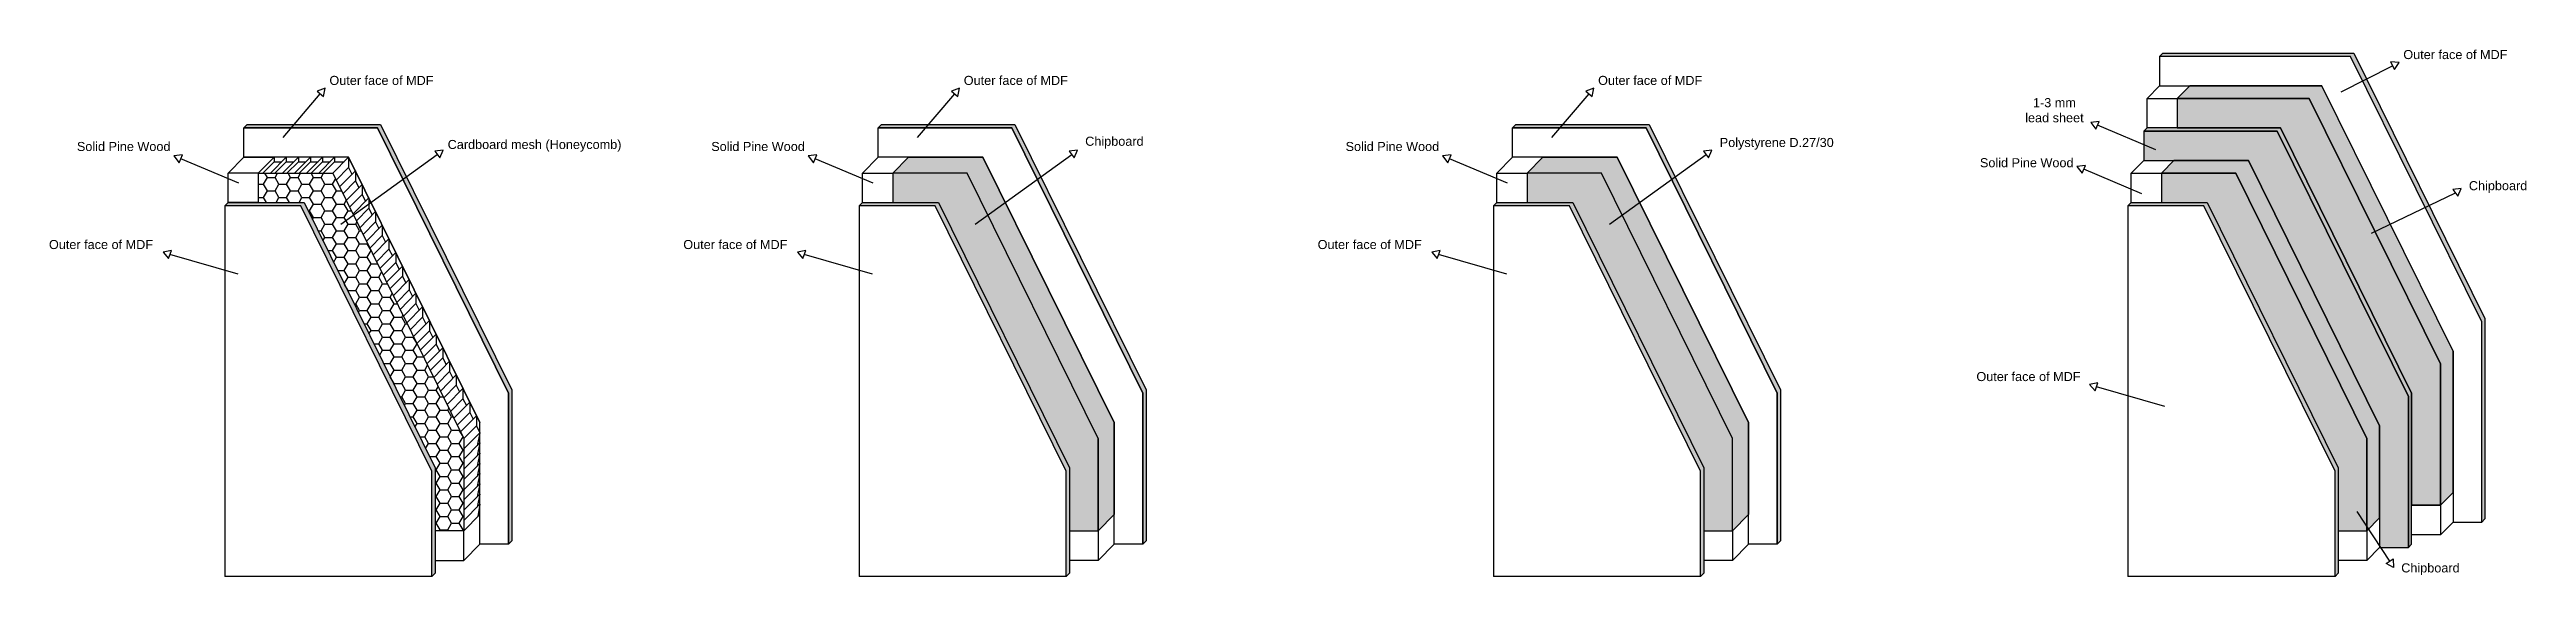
# Model space of a CAD drawing. Header units: millimetres. Extents: x 375 to 19686, y 637 to 5744.
# Drawn here: x 419 to 8619, y 4000 to 5744 of the extents above; entities that cross this region are included whole.
import ezdxf

# ---------------------------------------------------------------- set-up
doc = ezdxf.new("R2010")
doc.units = ezdxf.units.MM
doc.layers.add('Capa1', color=252, linetype='Continuous')
doc.layers.add('Capa2', color=251, linetype='Continuous')
doc.styles.get("Standard").update_dxf_attribs({"font": 'txt.shx'})
pattern_1 = [(37.5, (-788.388, 3384.66), (-0.48001, 14.682397), [0, -11.5824, 0, -12.954, 0, -12.3825]), (7.5, (-788.388, 3384.66), (13.4857, 21.50475), [0, -6.2484, 0, -10.4394, 0, -4.0005]), (327.5, (-797.761, 3384.66), (23.72977, 0.043116), [0, -3.81, 0, -13.716, 0, -17.907]), (317.5, (-797.76, 3384.66), (22.90669, 6.68788), [0, -1.905, 0, -8.9916, 0, -10.287])]
pattern_2 = [(37.5, (-182.49, 3384.66), (-0.320006, 9.788265), [0, -7.7216, 0, -8.636, 0, -8.255]), (7.5, (-182.49, 3384.66), (8.990466, 14.336502), [0, -4.1656, 0, -6.9596, 0, -2.667]), (327.5, (-188.7385, 3384.66), (15.819847, 0.028744), [0, -2.54, 0, -9.144, 0, -11.938]), (317.5, (-188.739, 3384.66), (15.27113, 4.458586), [0, -1.27, 0, -5.9944, 0, -6.858])]
pattern_3 = [(37.5, (0, 3000), (-0.48001, 14.682397), [0, -11.5824, 0, -12.954, 0, -12.3825]), (7.5, (0, 3000), (13.4857, 21.504753), [0, -6.2484, 0, -10.4394, 0, -4.0005]), (327.5, (-9.373, 3000), (23.729771, 0.043116), [0, -3.81, 0, -13.716, 0, -17.907]), (317.5, (-9.373, 3000), (22.906694, 6.68788), [0, -1.905, 0, -8.9916, 0, -10.287])]
pattern_4 = [(0, (0, 3000), (5.588, 2.54), [38.1, -5.08, 12.7, -2.54]), (0, (3.3782, 3001.27), (-2.54, 3.3782), [7.62, -0.8382, 15.24, -1.905]), (0, (1.27, 3002.159), (13.208, 1.7018), [20.32, -3.556, 10.16, -2.54])]

msp = doc.modelspace()

# ---------------------------------------------------------------- texts
at = {"char_height": 30, "attachment_point": 1}
for s, insert, width in [('{\\fArial|b0|i0|c0|p34;Outer face of MDF}', (8211.607, 5742.466), 427.02956), ('{\\fArial|b0|i0|c0|p34;Outer face of MDF}', (1345.941, 5656.86), 427.02956), ('{\\fArial|b0|i0|c0|p34;Outer face of MDF}', (3445.941, 5656.86), 427.02956), ('{\\fArial|b0|i0|c0|p34;Outer face of MDF}', (5545.941, 5656.86), 427.02956), ('\\pxqc;{\\fArial|b0|i0|c0|p34;1-3 mm \\Plead sheet}', (6894.462, 5583.207), 324.27196), ('{\\fArial|b0|i0|c0|p34;Solid Pine Wood}', (510.032, 5438.157), 334.63112), ('{\\fArial|b0|i0|c0|p34;Cardboard mesh (Honeycomb)}', (1737.445, 5444.828), 655.91432), ('{\\fArial|b0|i0|c0|p34;Solid Pine Wood}', (2610.032, 5438.157), 334.63112), ('{\\fArial|b0|i0|c0|p34;Chipboard}', (3847.939, 5455.493), 480.78931), ('{\\fArial|b0|i0|c0|p34;Solid Pine Wood}', (4710.032, 5438.157), 334.63112), ('{\\fArial|b0|i0|c0|p34;Polystyrene D.27/30}', (5948.676, 5451.445), 480.78931), ('{\\fArial|b0|i0|c0|p34;Solid Pine Wood}', (6810.032, 5384.455), 334.63112), ('{\\fArial|b0|i0|c0|p34;Chipboard}', (8428.619, 5308.488), 480.78931), ('{\\fArial|b0|i0|c0|p34;Outer face of MDF}', (417.466, 5113.693), 427.02956), ('{\\fArial|b0|i0|c0|p34;Outer face of MDF}', (2517.466, 5113.693), 427.02956), ('{\\fArial|b0|i0|c0|p34;Outer face of MDF}', (4617.466, 5113.693), 427.02956), ('{\\fArial|b0|i0|c0|p34;Outer face of MDF}', (6798.325, 4676.66), 427.02956), ('{\\fArial|b0|i0|c0|p34;Chipboard}', (8204.623, 4043.337), 480.78931)]:
    msp.add_mtext(s, dxfattribs=dict(at, insert=insert, width=width))

# ---------------------------------------------------------------- hatches: boundary and pattern name
at = {"layer": 'Capa1'}
for points in [[(8047.789, 5731.944), (8481.985, 4853.584), (8481.985, 4190.882), (8471.335, 4180.047), (8471.335, 4842.749), (8037.139, 5721.108), (7404.868, 5721.108), (7415.518, 5731.944)], [(1063.084, 5484.776), (1073.734, 5495.612), (1515.508, 5495.612), (1504.858, 5484.776)], [(1939.053, 4106.697), (1939.053, 4606.416), (1504.858, 5484.776), (1515.508, 5495.612), (1949.703, 4617.252), (1949.703, 4117.533)], [(3163.084, 5484.776), (3173.734, 5495.612), (3615.508, 5495.612), (3604.858, 5484.776)], [(4039.053, 4106.697), (4039.053, 4606.416), (3604.858, 5484.776), (3615.508, 5495.612), (4049.703, 4617.252), (4049.703, 4117.533)], [(5263.084, 5484.776), (5273.734, 5495.612), (5715.508, 5495.612), (5704.858, 5484.776)], [(6139.053, 4106.697), (6139.053, 4606.416), (5704.858, 5484.776), (5715.508, 5495.612), (6149.703, 4617.252), (6149.703, 4117.533)], [(1685.472, 4000), (1685.472, 4348.413), (1251.277, 5226.773), (1000, 5226.773), (1010.65, 5237.609), (1261.927, 5237.609), (1696.122, 4359.249), (1696.122, 4010.836)], [(3785.472, 4000), (3785.472, 4348.413), (3351.277, 5226.773), (3100, 5226.773), (3110.65, 5237.609), (3361.927, 5237.609), (3796.122, 4359.249), (3796.122, 4010.836)], [(5885.472, 4000), (5885.472, 4348.413), (5451.277, 5226.773), (5200, 5226.773), (5210.65, 5237.609), (5461.927, 5237.609), (5896.122, 4359.249), (5896.122, 4010.836)], [(7985.472, 4000), (7985.472, 4348.413), (7551.277, 5226.773), (7300, 5226.773), (7310.65, 5237.609), (7561.927, 5237.609), (7996.122, 4359.249), (7996.122, 4010.836)]]:
    msp.add_hatch(color=256, dxfattribs=at).paths.add_polyline_path(points)
h = msp.add_hatch(dxfattribs=at)
h.set_pattern_fill('AR-SAND', color=256, scale=0.3, style=0)
h.set_pattern_definition(pattern_3)
h.paths.add_polyline_path([(7504.868, 5624.199), (7463.084, 5581.686), (7900.106, 5581.686), (8334.302, 4703.326), (8334.302, 4235.699), (8376.086, 4278.212), (8376.086, 4745.839), (7941.891, 5624.199)])
h = msp.add_hatch(dxfattribs=at)
h.set_pattern_fill('AR-SAND', color=256, scale=0.3, style=0)
h.set_pattern_definition([(37.5, (20.892, 3021.257), (-0.48001, 14.682397), [0, -11.5824, 0, -12.954, 0, -12.3825]), (7.5, (20.892, 3021.257), (13.4857, 21.504753), [0, -6.2484, 0, -10.4394, 0, -4.0005]), (327.5, (11.52, 3021.257), (23.729771, 0.043116), [0, -3.81, 0, -13.716, 0, -17.907]), (317.5, (11.52, 3021.257), (22.906694, 6.68788), [0, -1.905, 0, -8.9916, 0, -10.287])])
h.paths.add_polyline_path([(7804.858, 5484.776), (8239.053, 4606.416), (8239.053, 4235.699), (8334.302, 4235.699), (8334.302, 4703.326), (7900.106, 5581.686), (7463.084, 5581.686), (7463.084, 5484.776)])
h = msp.add_hatch(dxfattribs=at)
h.set_pattern_fill('HONEY', color=256, scale=8, style=0)
h.set_pattern_definition([(0, (-2516.802, 3384.66), (38.1, 21.99704), [25.4, -50.8]), (120, (-2516.802, 3384.66), (-38.1, 21.99705), [25.4, -50.8]), (60, (-2516.802, 3384.66), (5e-06, 43.99409), [-50.8, 25.4])])
h.paths.add_polyline_path([(1110.65, 5334.518), (1110.65, 5237.609), (1261.927, 5237.609), (1696.122, 4359.249), (1696.122, 4151.514), (1791.371, 4151.514), (1791.371, 4456.158), (1357.175, 5334.518)])
h = msp.add_hatch(dxfattribs=at)
h.set_pattern_fill('AR-SAND', color=256, scale=0.3, style=0)
h.set_pattern_definition(pattern_1)
edge = h.paths.add_edge_path()
edge.add_line((3210.65, 5334.518), (3263.084, 5387.867))
edge.add_line((3263.084, 5387.867), (3509.609, 5387.867))
edge.add_line((3509.609, 5387.867), (3943.805, 4509.507))
edge.add_line((3943.805, 4509.507), (3943.805, 4204.862))
edge.add_line((3943.805, 4204.862), (3891.371, 4151.514))
edge.add_line((3891.371, 4151.514), (3891.371, 4456.158))
edge.add_line((3891.371, 4456.158), (3457.175, 5334.518))
edge.add_line((3457.175, 5334.518), (3210.65, 5334.518))
edge.add_line((3210.65, 5334.518), (3263.084, 5387.867))
h = msp.add_hatch(dxfattribs=at)
h.set_pattern_fill('AR-SAND', color=256, scale=0.3, style=0)
h.set_pattern_definition(pattern_1)
h.paths.add_polyline_path([(3210.65, 5334.518), (3210.65, 5237.609), (3361.927, 5237.609), (3796.122, 4359.249), (3796.122, 4151.514), (3891.371, 4151.514), (3891.371, 4456.158), (3457.175, 5334.518)])
h = msp.add_hatch(dxfattribs=at)
h.set_pattern_fill('AR-SAND', color=256, scale=0.2, style=0)
h.set_pattern_definition(pattern_2)
edge = h.paths.add_edge_path()
edge.add_line((5310.65, 5334.518), (5363.084, 5387.867))
edge.add_line((5363.084, 5387.867), (5609.609, 5387.867))
edge.add_line((5609.609, 5387.867), (6043.805, 4509.507))
edge.add_line((6043.805, 4509.507), (6043.805, 4204.862))
edge.add_line((6043.805, 4204.862), (5991.371, 4151.514))
edge.add_line((5991.371, 4151.514), (5991.371, 4456.158))
edge.add_line((5991.371, 4456.158), (5557.175, 5334.518))
edge.add_line((5557.175, 5334.518), (5310.65, 5334.518))
edge.add_line((5310.65, 5334.518), (5363.084, 5387.867))
h = msp.add_hatch(dxfattribs=at)
h.set_pattern_fill('AR-SAND', color=256, scale=0.2, style=0)
h.set_pattern_definition(pattern_2)
h.paths.add_polyline_path([(5310.65, 5334.518), (5310.65, 5237.609), (5461.927, 5237.609), (5896.122, 4359.249), (5896.122, 4151.514), (5991.371, 4151.514), (5991.371, 4456.158), (5557.175, 5334.518)])
h = msp.add_hatch(dxfattribs=at)
h.set_pattern_fill('AR-SAND', color=256, scale=0.3, style=0)
h.set_pattern_definition(pattern_3)
h.paths.add_polyline_path([(7452.434, 5377.031), (7410.65, 5334.518), (7657.175, 5334.518), (8091.371, 4456.158), (8091.371, 4151.514), (8133.155, 4194.027), (8133.155, 4498.671), (7698.959, 5377.031)])
h = msp.add_hatch(dxfattribs=at)
h.set_pattern_fill('AR-SAND', color=256, scale=0.3, style=0)
h.set_pattern_definition([(37.5, (3411.612, 3384.66), (-0.48001, 14.682397), [0, -11.5824, 0, -12.954, 0, -12.3825]), (7.5, (3411.612, 3384.66), (13.4857, 21.50475), [0, -6.2484, 0, -10.4394, 0, -4.0005]), (327.5, (3402.239, 3384.66), (23.72977, 0.043116), [0, -3.81, 0, -13.716, 0, -17.907]), (317.5, (3402.24, 3384.66), (22.90669, 6.68788), [0, -1.905, 0, -8.9916, 0, -10.287])])
h.paths.add_polyline_path([(7410.65, 5334.518), (7410.65, 5237.609), (7561.927, 5237.609), (7996.122, 4359.249), (7996.122, 4151.514), (8091.371, 4151.514), (8091.371, 4456.158), (7657.175, 5334.518)])
at = {"layer": 'Capa2'}
h = msp.add_hatch(dxfattribs=at)
h.set_pattern_fill('AR-RROOF', color=256, scale=0.1, style=0)
h.set_pattern_definition(pattern_4)
h.paths.add_polyline_path([(7363.084, 5484.776), (7352.434, 5473.941), (7794.208, 5473.941), (8228.403, 4595.581), (8228.403, 4095.862), (8239.053, 4106.697), (8239.053, 4606.416), (7804.858, 5484.776)])
h = msp.add_hatch(dxfattribs=at)
h.set_pattern_fill('AR-RROOF', color=256, scale=0.1, style=0)
h.set_pattern_definition(pattern_4)
h.paths.add_polyline_path([(7352.434, 5473.941), (7352.434, 5377.031), (7698.959, 5377.031), (8133.155, 4498.671), (8133.155, 4095.862), (8228.403, 4095.862), (8228.403, 4595.581), (7794.208, 5473.941)])

# ---------------------------------------------------------------- linework, layer by layer
for p, q in [((7404.868, 5721.108), (7404.868, 5624.199)), ((8005.925, 5604.186), (8175.666, 5690.429)), ((1192.333, 5452.488), (1315.895, 5597.341)), ((3292.333, 5452.488), (3415.895, 5597.341)), ((5392.333, 5452.488), (5515.895, 5597.341)), ((7363.084, 5581.686), (7404.868, 5624.199)), ((7363.084, 5484.776), (7363.084, 5581.686)), ((7363.084, 5581.686), (7463.084, 5581.686)), ((7404.868, 5624.199), (7941.891, 5624.199)), ((1063.084, 5484.776), (1073.734, 5495.612)), ((1073.734, 5495.612), (1515.508, 5495.612)), ((1515.508, 5495.612), (1949.703, 4617.252)), ((3163.084, 5484.776), (3173.734, 5495.612)), ((3173.734, 5495.612), (3615.508, 5495.612)), ((3615.508, 5495.612), (4049.703, 4617.252)), ((5263.084, 5484.776), (5273.734, 5495.612)), ((5273.734, 5495.612), (5715.508, 5495.612)), ((5715.508, 5495.612), (6149.703, 4617.252)), ((1504.858, 5484.776), (1063.084, 5484.776)), ((3604.858, 5484.776), (3163.084, 5484.776)), ((4039.053, 4606.416), (3604.858, 5484.776)), ((5704.858, 5484.776), (5263.084, 5484.776)), ((6139.053, 4606.416), (5704.858, 5484.776)), ((7391.876, 5412.538), (7199.405, 5493.276)), ((1046.14, 5301.598), (853.669, 5382.336)), ((1110.65, 5334.518), (1010.65, 5334.518)), ((1357.175, 5334.518), (1791.371, 4456.158)), ((1357.175, 5334.518), (1791.371, 4456.158)), ((1383.616, 5166.345), (1703.214, 5396.685)), ((1409.609, 5387.867), (1843.805, 4509.507)), ((3146.14, 5301.598), (2953.669, 5382.336)), ((3110.65, 5334.518), (3163.084, 5387.867)), ((3110.65, 5237.609), (3110.65, 5334.518)), ((3110.65, 5334.518), (3210.65, 5334.518)), ((3210.65, 5334.518), (3263.084, 5387.867)), ((3483.616, 5166.345), (3803.214, 5396.685)), ((3509.609, 5387.867), (3943.805, 4509.507)), ((5246.14, 5301.598), (5053.669, 5382.336)), ((5210.65, 5334.518), (5263.084, 5387.867)), ((5210.65, 5237.609), (5210.65, 5334.518)), ((5210.65, 5334.518), (5310.65, 5334.518)), ((5583.616, 5166.345), (5903.214, 5396.685)), ((7346.14, 5266.846), (7153.669, 5347.584)), ((7310.65, 5334.518), (7352.434, 5377.031)), ((7310.65, 5237.609), (7310.65, 5334.518)), ((7310.65, 5334.518), (7410.65, 5334.518)), ((7352.434, 5377.031), (7452.434, 5377.031)), ((7410.65, 5334.518), (7431.542, 5355.775)), ((8105.939, 5135.899), (8383.894, 5269.788)), ((1000, 5226.773), (1000, 4000)), ((3100, 5226.773), (3100, 4000)), ((5200, 5226.773), (5200, 4000)), ((7300, 5226.773), (7300, 4000)), ((1043.821, 5000.12), (818.083, 5065.423)), ((3143.821, 5000.12), (2918.083, 5065.423)), ((5243.821, 5000.12), (5018.083, 5065.423)), ((8376.086, 4745.839), (8376.086, 4180.047)), ((1939.053, 4106.697), (1939.053, 4606.416)), ((1949.703, 4617.252), (1949.703, 4117.533)), ((4039.053, 4106.697), (4039.053, 4606.416)), ((4049.703, 4617.252), (4049.703, 4117.533)), ((6139.053, 4106.697), (6139.053, 4606.416)), ((6149.703, 4617.252), (6149.703, 4117.533)), ((7421.744, 4562.093), (7196.006, 4627.396)), ((1791.371, 4456.158), (1791.371, 4151.514)), ((3891.371, 4456.158), (3891.371, 4053.349)), ((8133.155, 4498.671), (8133.155, 4095.862)), ((8057.892, 4214.671), (8166.24, 4050.171)), ((8091.371, 4151.514), (8133.155, 4194.027)), ((8334.302, 4235.699), (8239.053, 4235.699)), ((8334.302, 4235.699), (8334.302, 4137.534)), ((1791.371, 4053.349), (1791.371, 4151.514)), ((1949.703, 4117.533), (1939.053, 4106.697)), ((3891.371, 4053.349), (3943.805, 4106.697)), ((4049.703, 4117.533), (4039.053, 4106.697)), ((5991.371, 4151.514), (5991.371, 4053.349)), ((5991.371, 4053.349), (6043.805, 4106.697)), ((6149.703, 4117.533), (6139.053, 4106.697)), ((8091.371, 4151.514), (8091.371, 4053.349)), ((8334.302, 4137.534), (8239.053, 4137.534)), ((8334.302, 4137.534), (8376.086, 4180.047)), ((8376.086, 4180.047), (8471.335, 4180.047)), ((3891.371, 4053.349), (3796.122, 4053.349)), ((5991.371, 4053.349), (5896.122, 4053.349)), ((8091.371, 4053.349), (7996.122, 4053.349)), ((8091.371, 4053.349), (8133.155, 4095.862)), ((1685.472, 4000), (1000, 4000)), ((3785.472, 4000), (3100, 4000)), ((5885.472, 4000), (5200, 4000)), ((7985.472, 4000), (7300, 4000))]:
    msp.add_line(p, q)
for points in [[(8047.789, 5731.944), (8481.985, 4853.584), (8481.985, 4190.882), (8471.335, 4180.047), (8471.335, 4842.749), (8037.139, 5721.108), (7404.868, 5721.108), (7415.518, 5731.944)], [(8197.335, 5701.438), (8169.31, 5702.939), (8182.023, 5677.919)], [(1331.668, 5615.832), (1305.219, 5606.448), (1326.571, 5588.235)], [(3431.668, 5615.832), (3405.219, 5606.448), (3426.571, 5588.235)], [(5531.668, 5615.832), (5505.219, 5606.448), (5526.571, 5588.235)], [(7804.858, 5484.776), (8239.053, 4606.416), (8239.053, 4235.699), (8334.302, 4235.699), (8334.302, 4703.326), (7900.106, 5581.686), (7463.084, 5581.686), (7463.084, 5484.776)], [(7176.992, 5502.677), (7193.977, 5480.336), (7204.833, 5506.216)], [(1939.053, 4106.697), (1843.805, 4106.697), (1843.805, 4509.507), (1409.609, 5387.867), (1063.084, 5387.867), (1063.084, 5484.776), (1504.858, 5484.776), (1939.053, 4606.416)], [(4039.053, 4106.697), (3943.805, 4106.697), (3943.805, 4509.507), (3509.609, 5387.867), (3163.084, 5387.867), (3163.084, 5484.776), (3604.858, 5484.776), (4039.053, 4606.416)], [(6139.053, 4106.697), (6043.805, 4106.697), (6043.805, 4509.507), (5609.609, 5387.867), (5263.084, 5387.867), (5263.084, 5484.776), (5704.858, 5484.776), (6139.053, 4606.416)], [(7363.084, 5484.776), (7352.434, 5473.941), (7794.208, 5473.941), (8228.403, 4595.581), (8228.403, 4095.862), (8239.053, 4106.697), (8239.053, 4606.416), (7804.858, 5484.776), (7363.084, 5484.776)], [(831.256, 5391.737), (848.241, 5369.396), (859.097, 5395.276)], [(1163.084, 5387.867), (1110.65, 5334.518), (1110.65, 5237.609), (1010.65, 5237.609), (1010.65, 5334.518), (1063.084, 5387.867)], [(1722.946, 5410.875), (1695.021, 5408.077), (1711.407, 5385.292)], [(2931.256, 5391.737), (2948.241, 5369.396), (2959.097, 5395.276)], [(3822.946, 5410.875), (3795.021, 5408.077), (3811.407, 5385.292)], [(5031.256, 5391.737), (5048.241, 5369.396), (5059.097, 5395.276)], [(5922.946, 5410.875), (5895.021, 5408.077), (5911.407, 5385.292)], [(7131.256, 5356.985), (7148.241, 5334.644), (7159.097, 5360.524)], [(8403.626, 5283.979), (8375.702, 5281.181), (8392.087, 5258.396)], [(1685.472, 4000), (1685.472, 4348.413), (1251.277, 5226.773), (1000, 5226.773), (1010.65, 5237.609), (1261.927, 5237.609), (1696.122, 4359.249), (1696.122, 4010.836)], [(3785.472, 4000), (3785.472, 4348.413), (3351.277, 5226.773), (3100, 5226.773), (3110.65, 5237.609), (3361.927, 5237.609), (3796.122, 4359.249), (3796.122, 4010.836)], [(5885.472, 4000), (5885.472, 4348.413), (5451.277, 5226.773), (5200, 5226.773), (5210.65, 5237.609), (5461.927, 5237.609), (5896.122, 4359.249), (5896.122, 4010.836)], [(7985.472, 4000), (7985.472, 4348.413), (7551.277, 5226.773), (7300, 5226.773), (7310.65, 5237.609), (7561.927, 5237.609), (7996.122, 4359.249), (7996.122, 4010.836)], [(795.217, 5073.659), (813.328, 5052.221), (822.838, 5078.625)], [(2895.217, 5073.659), (2913.328, 5052.221), (2922.838, 5078.625)], [(4995.217, 5073.659), (5013.328, 5052.221), (5022.838, 5078.625)], [(7173.139, 4635.632), (7191.251, 4614.193), (7200.761, 4640.598)], [(1696.122, 4151.514), (1696.122, 4053.349), (1791.371, 4053.349), (1843.805, 4106.697), (1843.805, 4204.862), (1791.371, 4151.514)], [(8179.63, 4029.887), (8154.529, 4042.44), (8177.951, 4057.902)]]:
    msp.add_lwpolyline(points, close=True)
for points in [[(7504.868, 5624.199), (7463.084, 5581.686), (7900.106, 5581.686), (8334.302, 4703.326), (8334.302, 4235.699), (8376.086, 4278.212), (8376.086, 4745.839), (7941.891, 5624.199), (7504.868, 5624.199)], [(7352.434, 5473.941), (7352.434, 5377.031), (7698.959, 5377.031), (8133.155, 4498.671), (8133.155, 4095.862), (8228.403, 4095.862), (8228.403, 4595.581), (7794.208, 5473.941), (7352.434, 5473.941)], [(3210.65, 5334.518), (3263.084, 5387.867), (3509.609, 5387.867), (3943.805, 4509.507), (3943.805, 4204.862), (3891.371, 4151.514), (3891.371, 4456.158), (3457.175, 5334.518), (3210.65, 5334.518), (3263.084, 5387.867)], [(3210.65, 5334.518), (3210.65, 5237.609), (3361.927, 5237.609), (3796.122, 4359.249), (3796.122, 4151.514), (3891.371, 4151.514), (3891.371, 4456.158), (3457.175, 5334.518), (3210.65, 5334.518)], [(5310.65, 5334.518), (5363.084, 5387.867), (5609.609, 5387.867), (6043.805, 4509.507), (6043.805, 4204.862), (5991.371, 4151.514), (5991.371, 4456.158), (5557.175, 5334.518), (5310.65, 5334.518), (5363.084, 5387.867)], [(5310.65, 5334.518), (5310.65, 5237.609), (5461.927, 5237.609), (5896.122, 4359.249), (5896.122, 4151.514), (5991.371, 4151.514), (5991.371, 4456.158), (5557.175, 5334.518), (5310.65, 5334.518)], [(7452.434, 5377.031), (7410.65, 5334.518), (7657.175, 5334.518), (8091.371, 4456.158), (8091.371, 4151.514), (8133.155, 4194.027), (8133.155, 4498.671), (7698.959, 5377.031), (7452.434, 5377.031)], [(7410.65, 5334.518), (7410.65, 5237.609), (7561.927, 5237.609), (7996.122, 4359.249), (7996.122, 4151.514), (8091.371, 4151.514), (8091.371, 4456.158), (7657.175, 5334.518), (7410.65, 5334.518)]]:
    msp.add_lwpolyline(points)
at = {"layer": 'Capa1'}
for p, q in [((1939.053, 4606.416), (1504.858, 5484.776)), ((1110.65, 5334.518), (1357.175, 5334.518)), ((1125.393, 5334.518), (1163.084, 5372.867)), ((1150.65, 5334.518), (1203.084, 5387.867)), ((1163.084, 5387.867), (1163.084, 5372.867)), ((1163.084, 5372.867), (1188.341, 5372.867)), ((1165.393, 5334.518), (1203.084, 5372.867)), ((1190.65, 5334.518), (1243.084, 5387.867)), ((1203.084, 5387.867), (1203.084, 5372.867)), ((1203.084, 5372.867), (1228.341, 5372.867)), ((1205.393, 5334.518), (1243.084, 5372.867)), ((1230.65, 5334.518), (1283.084, 5387.867)), ((1243.084, 5387.867), (1243.084, 5372.867)), ((1243.084, 5372.867), (1268.341, 5372.867)), ((1245.393, 5334.518), (1283.084, 5372.867)), ((1270.65, 5334.518), (1323.084, 5387.867)), ((1283.084, 5387.867), (1283.084, 5372.867)), ((1283.084, 5372.867), (1308.341, 5372.867)), ((1285.393, 5334.518), (1323.084, 5372.867)), ((1310.65, 5334.518), (1363.084, 5387.867)), ((1323.084, 5387.867), (1323.084, 5372.867)), ((1323.084, 5372.867), (1348.341, 5372.867)), ((1325.393, 5334.518), (1363.084, 5372.867)), ((1409.609, 5387.867), (1357.175, 5334.518)), ((1363.084, 5387.867), (1363.084, 5372.867)), ((1363.084, 5372.867), (1394.866, 5372.867)), ((1409.609, 5354.017), (1368.308, 5311.996)), ((1431.876, 5342.823), (1379.442, 5289.474)), ((1409.609, 5387.867), (1409.609, 5354.017)), ((1409.609, 5354.017), (1420.743, 5331.495)), ((1431.876, 5342.823), (1431.876, 5308.973)), ((1431.876, 5308.973), (1390.575, 5266.952)), ((1454.142, 5297.779), (1401.708, 5244.43)), ((1454.142, 5263.929), (1412.841, 5221.908)), ((1476.409, 5252.735), (1423.974, 5199.386)), ((1431.876, 5308.973), (1443.009, 5286.451)), ((1454.142, 5297.779), (1454.142, 5263.929)), ((1454.142, 5263.929), (1465.275, 5241.407)), ((1476.409, 5252.735), (1476.409, 5218.885)), ((1476.409, 5218.885), (1435.108, 5176.864)), ((1498.675, 5207.69), (1446.241, 5154.342)), ((1498.675, 5173.841), (1457.374, 5131.82)), ((1476.409, 5218.885), (1487.542, 5196.363)), ((1498.675, 5207.69), (1498.675, 5173.841)), ((1498.675, 5173.841), (1509.808, 5151.319)), ((1520.941, 5162.646), (1468.507, 5109.298)), ((1520.941, 5128.797), (1479.64, 5086.776)), ((1543.208, 5117.602), (1490.774, 5064.254)), ((1520.941, 5162.646), (1520.941, 5128.797)), ((1520.941, 5128.797), (1532.075, 5106.275)), ((1543.208, 5117.602), (1543.208, 5083.753)), ((1543.208, 5083.753), (1501.907, 5041.732)), ((1565.474, 5072.558), (1513.04, 5019.21)), ((1565.474, 5038.709), (1524.173, 4996.688)), ((1587.741, 5027.514), (1535.307, 4974.165)), ((1543.208, 5083.753), (1554.341, 5061.231)), ((1565.474, 5072.558), (1565.474, 5038.709)), ((1565.474, 5038.709), (1576.608, 5016.187)), ((1587.741, 5027.514), (1587.741, 4993.665)), ((1587.741, 4993.665), (1546.44, 4951.643)), ((1610.007, 4982.47), (1557.573, 4929.121)), ((1610.007, 4948.621), (1568.706, 4906.599)), ((1632.274, 4937.426), (1579.839, 4884.077)), ((1587.741, 4993.665), (1598.874, 4971.143)), ((1610.007, 4982.47), (1610.007, 4948.621)), ((1610.007, 4948.621), (1621.14, 4926.099)), ((1632.274, 4937.426), (1632.274, 4903.576)), ((1632.274, 4903.576), (1590.973, 4861.555)), ((1654.54, 4892.382), (1602.106, 4839.033)), ((1654.54, 4858.532), (1613.239, 4816.511)), ((1676.806, 4847.338), (1624.372, 4793.989)), ((1632.274, 4903.576), (1643.407, 4881.054)), ((1654.54, 4892.382), (1654.54, 4858.532)), ((1654.54, 4858.532), (1665.673, 4836.01)), ((1676.806, 4847.338), (1676.806, 4813.488)), ((1676.806, 4813.488), (1635.505, 4771.467)), ((1699.073, 4802.294), (1646.639, 4748.945)), ((1699.073, 4768.444), (1657.772, 4726.423)), ((1721.339, 4757.25), (1668.905, 4703.901)), ((1676.806, 4813.488), (1687.94, 4790.966)), ((1699.073, 4802.294), (1699.073, 4768.444)), ((1699.073, 4768.444), (1710.206, 4745.922)), ((1721.339, 4757.25), (1721.339, 4723.4)), ((1721.339, 4723.4), (1680.038, 4681.379)), ((1743.606, 4712.205), (1691.172, 4658.857)), ((1743.606, 4678.356), (1702.305, 4636.335)), ((1721.339, 4723.4), (1732.473, 4700.878)), ((1743.606, 4712.205), (1743.606, 4678.356)), ((1743.606, 4678.356), (1754.739, 4655.834)), ((1765.872, 4667.161), (1713.438, 4613.813)), ((1765.872, 4633.312), (1724.571, 4591.291)), ((1788.139, 4622.117), (1735.704, 4568.769)), ((1765.872, 4667.161), (1765.872, 4633.312)), ((1765.872, 4633.312), (1777.005, 4610.79)), ((1788.139, 4622.117), (1788.139, 4588.268)), ((1788.139, 4588.268), (1746.838, 4546.247)), ((1810.405, 4577.073), (1757.971, 4523.725)), ((1810.405, 4543.224), (1769.104, 4501.202)), ((1832.672, 4532.029), (1780.237, 4478.68)), ((1788.139, 4588.268), (1799.272, 4565.746)), ((1810.405, 4577.073), (1810.405, 4543.224)), ((1810.405, 4543.224), (1821.538, 4520.702)), ((1832.672, 4532.029), (1832.672, 4498.18)), ((1832.672, 4498.18), (1791.371, 4456.158)), ((1843.805, 4475.658), (1791.371, 4422.309)), ((1843.805, 4441.808), (1791.371, 4388.46)), ((1832.672, 4498.18), (1843.805, 4475.658)), ((1843.805, 4475.658), (1835.031, 4432.881)), ((1843.805, 4441.808), (1835.031, 4399.032)), ((1843.805, 4407.959), (1791.371, 4354.61)), ((1843.805, 4374.109), (1791.371, 4320.761)), ((1843.805, 4407.959), (1835.031, 4365.182)), ((1843.805, 4374.109), (1835.031, 4331.333)), ((1843.805, 4340.26), (1791.371, 4286.911)), ((1843.805, 4306.411), (1791.371, 4253.062)), ((1843.805, 4272.561), (1791.371, 4219.213)), ((1843.805, 4340.26), (1835.031, 4297.483)), ((1843.805, 4306.411), (1835.031, 4263.634)), ((1843.805, 4272.561), (1835.031, 4229.785)), ((1843.805, 4238.712), (1791.371, 4185.363)), ((1843.805, 4238.712), (1836.952, 4197.89))]:
    msp.add_line(p, q, dxfattribs=at)

msp.set_redraw_order([(e.dxf.handle, doc.entitydb.next_handle()) for e in msp.query("TEXT MTEXT ATTDEF DIMENSION ARC_DIMENSION")])  # texts and dimensions are drawn at this point

doc.saveas('drawing.dxf')
